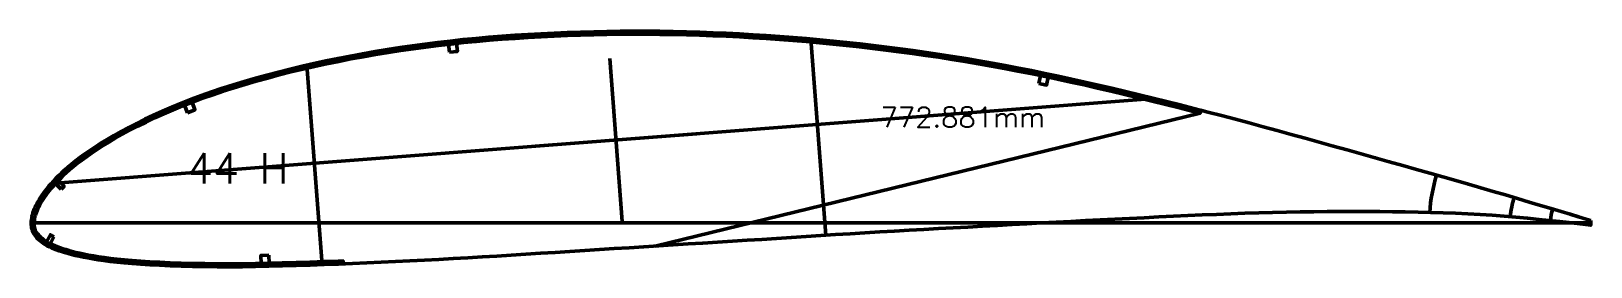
# Model space of a CAD drawing. Header units: metres. Extents: x -405 to 675, y -15418 to 133.
# Drawn here: x -290 to 483, y -8622 to -8505 of the extents above; entities that cross this region are included whole.
import ezdxf
from ezdxf.enums import TextEntityAlignment as Align

# ---------------------------------------------------------------- set-up
doc = ezdxf.new("R2010")
doc.units = ezdxf.units.M
for name, color, linetype, lineweight in [('FoilLayer', 7, 'Continuous', 50), ('RefFoilLayer', 7, 'Continuous', 50), ('StringerLayer', 7, 'Continuous', 50), ('SubLayer', 7, 'Continuous', 50), ('TextLayer', 7, 'Continuous', 50)]:
    doc.layers.add(name, color=color, linetype=linetype, lineweight=lineweight)
doc.styles.add('MSゴシック', font='romans')

msp = doc.modelspace()

# ---------------------------------------------------------------- texts
at = {"layer": 'TextLayer', "style": 'MSゴシック'}
msp.add_text('772.881mm', height=10, dxfattribs=at).set_placement((212.54, -8555.57), align=Align.BOTTOM_RIGHT)
msp.add_text('44 H', height=15, dxfattribs=at).set_placement((-212.54, -8580.49))

# ---------------------------------------------------------------- linework, layer by layer
at = {"layer": 'FoilLayer'}
msp.add_line((289.46, -8545.62), (19.32, -8611.48), dxfattribs=at)
msp.add_lwpolyline([(483.05, -8598.84), (480.68, -8598.08), (476.88, -8596.94), (472.77, -8595.66), (468.28, -8594.3), (463.38, -8592.85), (458.12, -8591.3), (452.54, -8589.64), (446.71, -8587.91), (440.71, -8586.14), (434.65, -8584.37), (428.55, -8582.63), (422.36, -8580.82), (416.09, -8578.98), (409.72, -8577.15), (403.25, -8575.31), (396.67, -8573.46), (389.96, -8571.57), (383.15, -8569.65), (376.26, -8567.72), (369.32, -8565.78), (362.36, -8563.83), (355.4, -8561.88), (348.43, -8559.95), (341.48, -8558.02), (334.52, -8556.11), (327.58, -8554.21), (320.67, -8552.33), (313.79, -8550.47), (306.92, -8548.64), (300.06, -8546.83), (293.22, -8545.04), (289.83, -8544.17), (289.46, -8545.62), (286.02, -8544.74), (279.22, -8543), (272.43, -8541.3), (265.64, -8539.62), (258.86, -8537.97), (252.08, -8536.34), (245.32, -8534.74), (238.61, -8533.17), (231.95, -8531.64), (225.33, -8530.16), (218.74, -8528.73), (212.18, -8527.35), (205.63, -8526.01), (199.1, -8524.71), (192.57, -8523.47), (186.06, -8522.26), (179.56, -8521.11), (173.05, -8520.01), (166.53, -8518.95), (160.01, -8517.93), (153.48, -8516.96), (146.93, -8516.03), (140.38, -8515.15), (133.83, -8514.31), (127.26, -8513.51), (120.68, -8512.76), (114.09, -8512.05), (107.47, -8511.38), (100.85, -8510.75), (94.23, -8510.16), (87.6, -8509.61), (80.98, -8509.1), (74.37, -8508.63), (67.76, -8508.21), (61.17, -8507.84), (54.58, -8507.51), (47.99, -8507.22), (41.42, -8506.98), (34.85, -8506.79), (28.28, -8506.64), (21.72, -8506.54), (15.17, -8506.48), (8.62, -8506.48), (2.06, -8506.52), (-4.49, -8506.61), (-11.04, -8506.74), (-17.58, -8506.92), (-24.1, -8507.15), (-30.62, -8507.42), (-37.12, -8507.75), (-43.61, -8508.11), (-50.07, -8508.53), (-56.51, -8508.99), (-62.9, -8509.49), (-69.25, -8510.05), (-75.55, -8510.66), (-81.83, -8511.34), (-88.1, -8512.07), (-94.35, -8512.86), (-100.59, -8513.71), (-106.81, -8514.61), (-113, -8515.57), (-119.16, -8516.58), (-125.29, -8517.64), (-131.38, -8518.76), (-137.42, -8519.94), (-143.42, -8521.17), (-149.37, -8522.46), (-155.27, -8523.8), (-161.1, -8525.2), (-166.89, -8526.67), (-172.64, -8528.19), (-178.31, -8529.75), (-183.86, -8531.35), (-189.3, -8533), (-194.63, -8534.69), (-199.83, -8536.44), (-204.93, -8538.25), (-209.92, -8540.1), (-214.79, -8542.01), (-219.53, -8543.96), (-224.13, -8545.94), (-228.59, -8547.95), (-232.88, -8549.99), (-237.01, -8552.02), (-240.93, -8554.04), (-244.65, -8556.03), (-248.15, -8557.99), (-251.43, -8559.92), (-254.49, -8561.8), (-257.35, -8563.65), (-260.02, -8565.44), (-262.49, -8567.17), (-264.77, -8568.85), (-266.88, -8570.46), (-268.83, -8572.01), (-270.62, -8573.52), (-272.27, -8574.98), (-273.8, -8576.39), (-275.21, -8577.76), (-276.52, -8579.07), (-277.72, -8580.35), (-278.84, -8581.57), (-279.86, -8582.76), (-280.81, -8583.92), (-281.68, -8585.04), (-282.48, -8586.13), (-283.23, -8587.18), (-283.9, -8588.2), (-284.53, -8589.2), (-285.1, -8590.19), (-285.63, -8591.14), (-286.11, -8592.03), (-286.52, -8592.91), (-286.9, -8593.8), (-287.24, -8594.68), (-287.53, -8595.49), (-287.77, -8596.27), (-287.96, -8597.06), (-288.11, -8597.84), (-288.22, -8598.59), (-288.3, -8599.32), (-288.33, -8600.05), (-288.32, -8600.71), (-288.28, -8601.37), (-288.17, -8602.04), (-288.01, -8602.7), (-287.78, -8603.37), (-287.49, -8604.04), (-287.15, -8604.69), (-286.75, -8605.33), (-286.28, -8605.96), (-285.74, -8606.58), (-285.13, -8607.18), (-284.46, -8607.77), (-283.74, -8608.34), (-282.95, -8608.9), (-282.11, -8609.43), (-281.19, -8609.95), (-280.21, -8610.44), (-279.15, -8610.93), (-278.02, -8611.4), (-276.8, -8611.87), (-275.51, -8612.33), (-274.14, -8612.79), (-272.67, -8613.25), (-271.11, -8613.71), (-269.45, -8614.16), (-267.66, -8614.6), (-265.74, -8615.04), (-263.66, -8615.47), (-261.43, -8615.9), (-259.02, -8616.33), (-256.41, -8616.76), (-253.6, -8617.18), (-250.55, -8617.58), (-247.24, -8617.95), (-243.65, -8618.3), (-239.74, -8618.64), (-235.51, -8618.96), (-230.98, -8619.25), (-226.13, -8619.51), (-220.98, -8619.72), (-215.53, -8619.9), (-209.8, -8620.03), (-203.84, -8620.14), (-197.72, -8620.21), (-191.49, -8620.25), (-185.15, -8620.22), (-178.7, -8620.14), (-172.1, -8620.01), (-165.39, -8619.84), (-158.59, -8619.64), (-151.7, -8619.41), (-144.72, -8619.16), (-137.68, -8618.89), (-135.31, -8618.8), (-135.25, -8620.3), (-130.54, -8620.11), (-123.46, -8619.82), (-116.38, -8619.51), (-109.28, -8619.17), (-102.15, -8618.81), (-95, -8618.44), (-87.82, -8618.06), (-80.66, -8617.67), (-73.5, -8617.26), (-66.34, -8616.83), (-59.14, -8616.39), (-51.9, -8615.93), (-44.65, -8615.48), (-37.39, -8615.04), (-30.11, -8614.59), (-22.82, -8614.12), (-15.51, -8613.66), (-8.2, -8613.2), (-0.88, -8612.74), (6.44, -8612.28), (13.75, -8611.82), (21.06, -8611.37), (28.37, -8610.9), (35.69, -8610.44), (43, -8609.97), (50.32, -8609.51), (57.64, -8609.05), (64.96, -8608.59), (72.27, -8608.13), (79.58, -8607.66), (86.89, -8607.19), (94.2, -8606.73), (101.5, -8606.26), (108.79, -8605.81), (116.08, -8605.36), (123.36, -8604.92), (130.64, -8604.48), (137.92, -8604.05), (145.18, -8603.63), (152.45, -8603.23), (159.73, -8602.83), (167.04, -8602.43), (174.34, -8602.03), (181.65, -8601.62), (188.95, -8601.22), (196.25, -8600.81), (203.55, -8600.42), (210.85, -8600.03), (218.15, -8599.64), (225.44, -8599.25), (232.71, -8598.86), (239.97, -8598.47), (247.21, -8598.11), (254.46, -8597.75), (261.72, -8597.4), (268.96, -8597.05), (276.17, -8596.71), (283.33, -8596.37), (290.44, -8596.06), (297.53, -8595.78), (304.58, -8595.5), (311.56, -8595.24), (318.47, -8595.02), (325.34, -8594.84), (332.21, -8594.69), (339.05, -8594.56), (345.82, -8594.43), (352.47, -8594.31), (358.99, -8594.27), (365.5, -8594.3), (372, -8594.33), (378.44, -8594.35), (384.79, -8594.42), (391.12, -8594.56), (397.43, -8594.71), (403.68, -8594.82), (409.83, -8594.97), (415.96, -8595.23), (422.13, -8595.55), (428.27, -8595.86), (434.25, -8596.2), (440.12, -8596.65), (445.95, -8597.16), (451.68, -8597.7), (457.22, -8598.23), (462.49, -8598.77), (467.48, -8599.32), (472.16, -8599.84), (476.51, -8600.35), (480.52, -8600.83), (483, -8601.16)], close=True, dxfattribs=at)
at = {"layer": 'RefFoilLayer'}
msp.add_lwpolyline([(483.05, -8598.84), (480.68, -8598.08), (476.88, -8596.94), (472.77, -8595.66), (468.28, -8594.3), (463.38, -8592.85), (458.12, -8591.3), (452.54, -8589.64), (446.71, -8587.91), (440.71, -8586.14), (434.65, -8584.37), (428.55, -8582.63), (422.36, -8580.82), (416.09, -8578.98), (409.72, -8577.15), (403.25, -8575.31), (396.67, -8573.46), (389.96, -8571.57), (383.15, -8569.65), (376.26, -8567.72), (369.32, -8565.78), (362.36, -8563.83), (355.4, -8561.88), (348.43, -8559.95), (341.48, -8558.02), (334.52, -8556.11), (327.58, -8554.21), (320.67, -8552.33), (313.79, -8550.47), (306.92, -8548.64), (300.06, -8546.83), (293.22, -8545.04), (286.39, -8543.28), (279.58, -8541.55), (272.79, -8539.84), (266, -8538.16), (259.21, -8536.51), (252.43, -8534.89), (245.66, -8533.28), (238.94, -8531.71), (232.27, -8530.18), (225.65, -8528.7), (219.05, -8527.26), (212.48, -8525.88), (205.92, -8524.54), (199.38, -8523.24), (192.84, -8521.99), (186.32, -8520.79), (179.81, -8519.63), (173.29, -8518.53), (166.76, -8517.47), (160.23, -8516.45), (153.69, -8515.48), (147.13, -8514.55), (140.57, -8513.66), (134.01, -8512.82), (127.43, -8512.02), (120.85, -8511.27), (114.24, -8510.56), (107.62, -8509.89), (100.98, -8509.26), (94.35, -8508.66), (87.72, -8508.11), (81.09, -8507.6), (74.46, -8507.14), (67.85, -8506.72), (61.24, -8506.34), (54.64, -8506.01), (48.05, -8505.72), (41.46, -8505.48), (34.88, -8505.29), (28.31, -8505.14), (21.74, -8505.04), (15.17, -8504.98), (8.61, -8504.98), (2.04, -8505.02), (-4.52, -8505.11), (-11.08, -8505.25), (-17.63, -8505.42), (-24.17, -8505.65), (-30.69, -8505.93), (-37.2, -8506.25), (-43.7, -8506.62), (-50.18, -8507.03), (-56.63, -8507.49), (-63.03, -8508), (-69.39, -8508.55), (-75.71, -8509.17), (-82, -8509.85), (-88.28, -8510.58), (-94.56, -8511.38), (-100.81, -8512.22), (-107.04, -8513.13), (-113.24, -8514.09), (-119.42, -8515.1), (-125.56, -8516.17), (-131.67, -8517.29), (-137.73, -8518.47), (-143.74, -8519.7), (-149.71, -8520.99), (-155.62, -8522.34), (-161.47, -8523.75), (-167.28, -8525.22), (-173.04, -8526.75), (-178.72, -8528.31), (-184.3, -8529.92), (-189.76, -8531.57), (-195.1, -8533.27), (-200.33, -8535.03), (-205.45, -8536.84), (-210.46, -8538.71), (-215.36, -8540.62), (-220.12, -8542.58), (-224.75, -8544.57), (-229.23, -8546.6), (-233.55, -8548.64), (-237.69, -8550.69), (-241.64, -8552.71), (-245.38, -8554.72), (-248.91, -8556.7), (-252.21, -8558.64), (-255.31, -8560.54), (-258.19, -8562.4), (-260.88, -8564.21), (-263.37, -8565.96), (-265.68, -8567.65), (-267.82, -8569.29), (-269.79, -8570.87), (-271.61, -8572.39), (-273.29, -8573.88), (-274.84, -8575.31), (-276.28, -8576.7), (-277.61, -8578.04), (-278.84, -8579.34), (-279.97, -8580.6), (-281.02, -8581.81), (-281.99, -8583), (-282.89, -8584.15), (-283.71, -8585.27), (-284.48, -8586.35), (-285.18, -8587.41), (-285.82, -8588.45), (-286.41, -8589.46), (-286.96, -8590.44), (-287.46, -8591.39), (-287.91, -8592.33), (-288.29, -8593.26), (-288.65, -8594.17), (-288.97, -8595.05), (-289.23, -8595.92), (-289.44, -8596.78), (-289.59, -8597.62), (-289.72, -8598.45), (-289.8, -8599.26), (-289.83, -8600.05), (-289.82, -8600.83), (-289.76, -8601.62), (-289.63, -8602.41), (-289.42, -8603.19), (-289.15, -8603.97), (-288.82, -8604.74), (-288.41, -8605.5), (-287.94, -8606.24), (-287.4, -8606.95), (-286.79, -8607.64), (-286.12, -8608.31), (-285.39, -8608.95), (-284.6, -8609.57), (-283.75, -8610.17), (-282.84, -8610.74), (-281.87, -8611.29), (-280.83, -8611.81), (-279.73, -8612.31), (-278.55, -8612.8), (-277.31, -8613.28), (-275.99, -8613.75), (-274.58, -8614.22), (-273.09, -8614.69), (-271.5, -8615.16), (-269.81, -8615.62), (-267.99, -8616.06), (-266.04, -8616.5), (-263.95, -8616.94), (-261.69, -8617.37), (-259.26, -8617.81), (-256.63, -8618.24), (-253.79, -8618.66), (-250.72, -8619.07), (-247.39, -8619.45), (-243.77, -8619.8), (-239.85, -8620.13), (-235.61, -8620.45), (-231.06, -8620.75), (-226.19, -8621.01), (-221.03, -8621.22), (-215.56, -8621.4), (-209.83, -8621.53), (-203.86, -8621.64), (-197.73, -8621.71), (-191.48, -8621.75), (-185.13, -8621.72), (-178.66, -8621.64), (-172.07, -8621.51), (-165.35, -8621.34), (-158.54, -8621.14), (-151.65, -8620.91), (-144.66, -8620.66), (-137.62, -8620.39), (-130.54, -8620.11), (-123.46, -8619.82), (-116.38, -8619.51), (-109.28, -8619.17), (-102.15, -8618.81), (-95, -8618.44), (-87.82, -8618.06), (-80.66, -8617.67), (-73.5, -8617.26), (-66.34, -8616.83), (-59.14, -8616.39), (-51.9, -8615.93), (-44.65, -8615.48), (-37.39, -8615.04), (-30.11, -8614.59), (-22.82, -8614.12), (-15.51, -8613.66), (-8.2, -8613.2), (-0.88, -8612.74), (6.44, -8612.28), (13.75, -8611.82), (21.06, -8611.37), (28.37, -8610.9), (35.69, -8610.44), (43, -8609.97), (50.32, -8609.51), (57.64, -8609.05), (64.96, -8608.59), (72.27, -8608.13), (79.58, -8607.66), (86.89, -8607.19), (94.2, -8606.73), (101.5, -8606.26), (108.79, -8605.81), (116.08, -8605.36), (123.36, -8604.92), (130.64, -8604.48), (137.92, -8604.05), (145.18, -8603.63), (152.45, -8603.23), (159.73, -8602.83), (167.04, -8602.43), (174.34, -8602.03), (181.65, -8601.62), (188.95, -8601.22), (196.25, -8600.81), (203.55, -8600.42), (210.85, -8600.03), (218.15, -8599.64), (225.44, -8599.25), (232.71, -8598.86), (239.97, -8598.47), (247.21, -8598.11), (254.46, -8597.75), (261.72, -8597.4), (268.96, -8597.05), (276.17, -8596.71), (283.33, -8596.37), (290.44, -8596.06), (297.53, -8595.78), (304.58, -8595.5), (311.56, -8595.24), (318.47, -8595.02), (325.34, -8594.84), (332.21, -8594.69), (339.05, -8594.56), (345.82, -8594.43), (352.47, -8594.31), (358.99, -8594.27), (365.5, -8594.3), (372, -8594.33), (378.44, -8594.35), (384.79, -8594.42), (391.12, -8594.56), (397.43, -8594.71), (403.68, -8594.82), (409.83, -8594.97), (415.96, -8595.23), (422.13, -8595.55), (428.27, -8595.86), (434.25, -8596.2), (440.12, -8596.65), (445.95, -8597.16), (451.68, -8597.7), (457.22, -8598.23), (462.49, -8598.77), (467.48, -8599.32), (472.16, -8599.84), (476.51, -8600.35), (480.52, -8600.83), (483, -8601.16)], close=True, dxfattribs=at)
at = {"layer": 'StringerLayer'}
for points in [[(-82.55, -8515.44), (-78.58, -8515.01), (-79, -8511.03), (-82.98, -8511.46), (-82.55, -8515.44)], [(209.45, -8530.86), (213.36, -8531.68), (214.19, -8527.77), (210.28, -8526.94), (209.45, -8530.86)], [(-212.4, -8545.37), (-208.67, -8543.91), (-210.13, -8540.19), (-213.86, -8541.65), (-212.4, -8545.37)], [(-274.93, -8583.22), (-273.56, -8581.76), (-276.46, -8579.01), (-277.84, -8580.46), (-274.93, -8583.22)], [(-278.53, -8606.85), (-280.27, -8605.87), (-282.24, -8609.36), (-280.49, -8610.34), (-278.53, -8606.85)], [(-172.01, -8616), (-176.01, -8616.08), (-175.93, -8620.08), (-171.93, -8620), (-172.01, -8616)]]:
    msp.add_lwpolyline(points, dxfattribs=at)
at = {"layer": 'SubLayer'}
for p, q in [((96.45, -8508.85), (103.93, -8606.11)), ((-153.29, -8521.81), (-145.69, -8620.7)), ((-3.11, -8518.49), (3.11, -8599.24)), ((266.72, -8538.34), (-279.79, -8580.39)), ((-40.1, -8561.95), (40.1, -8555.78)), ((-289.83, -8600), (483.05, -8600))]:
    msp.add_line(p, q, dxfattribs=at)
for radius, start, end in [(80, 162.75115, 176.27825), (40, 161.68266, 175.57978), (20, 159.87197, 176.66507)]:
    msp.add_arc((483.05, -8600), radius, start, end, dxfattribs=at)

msp.set_redraw_order([(e.dxf.handle, doc.entitydb.next_handle()) for e in msp.query("TEXT MTEXT ATTDEF DIMENSION ARC_DIMENSION")])  # texts and dimensions are drawn at this point

doc.saveas('drawing.dxf')
